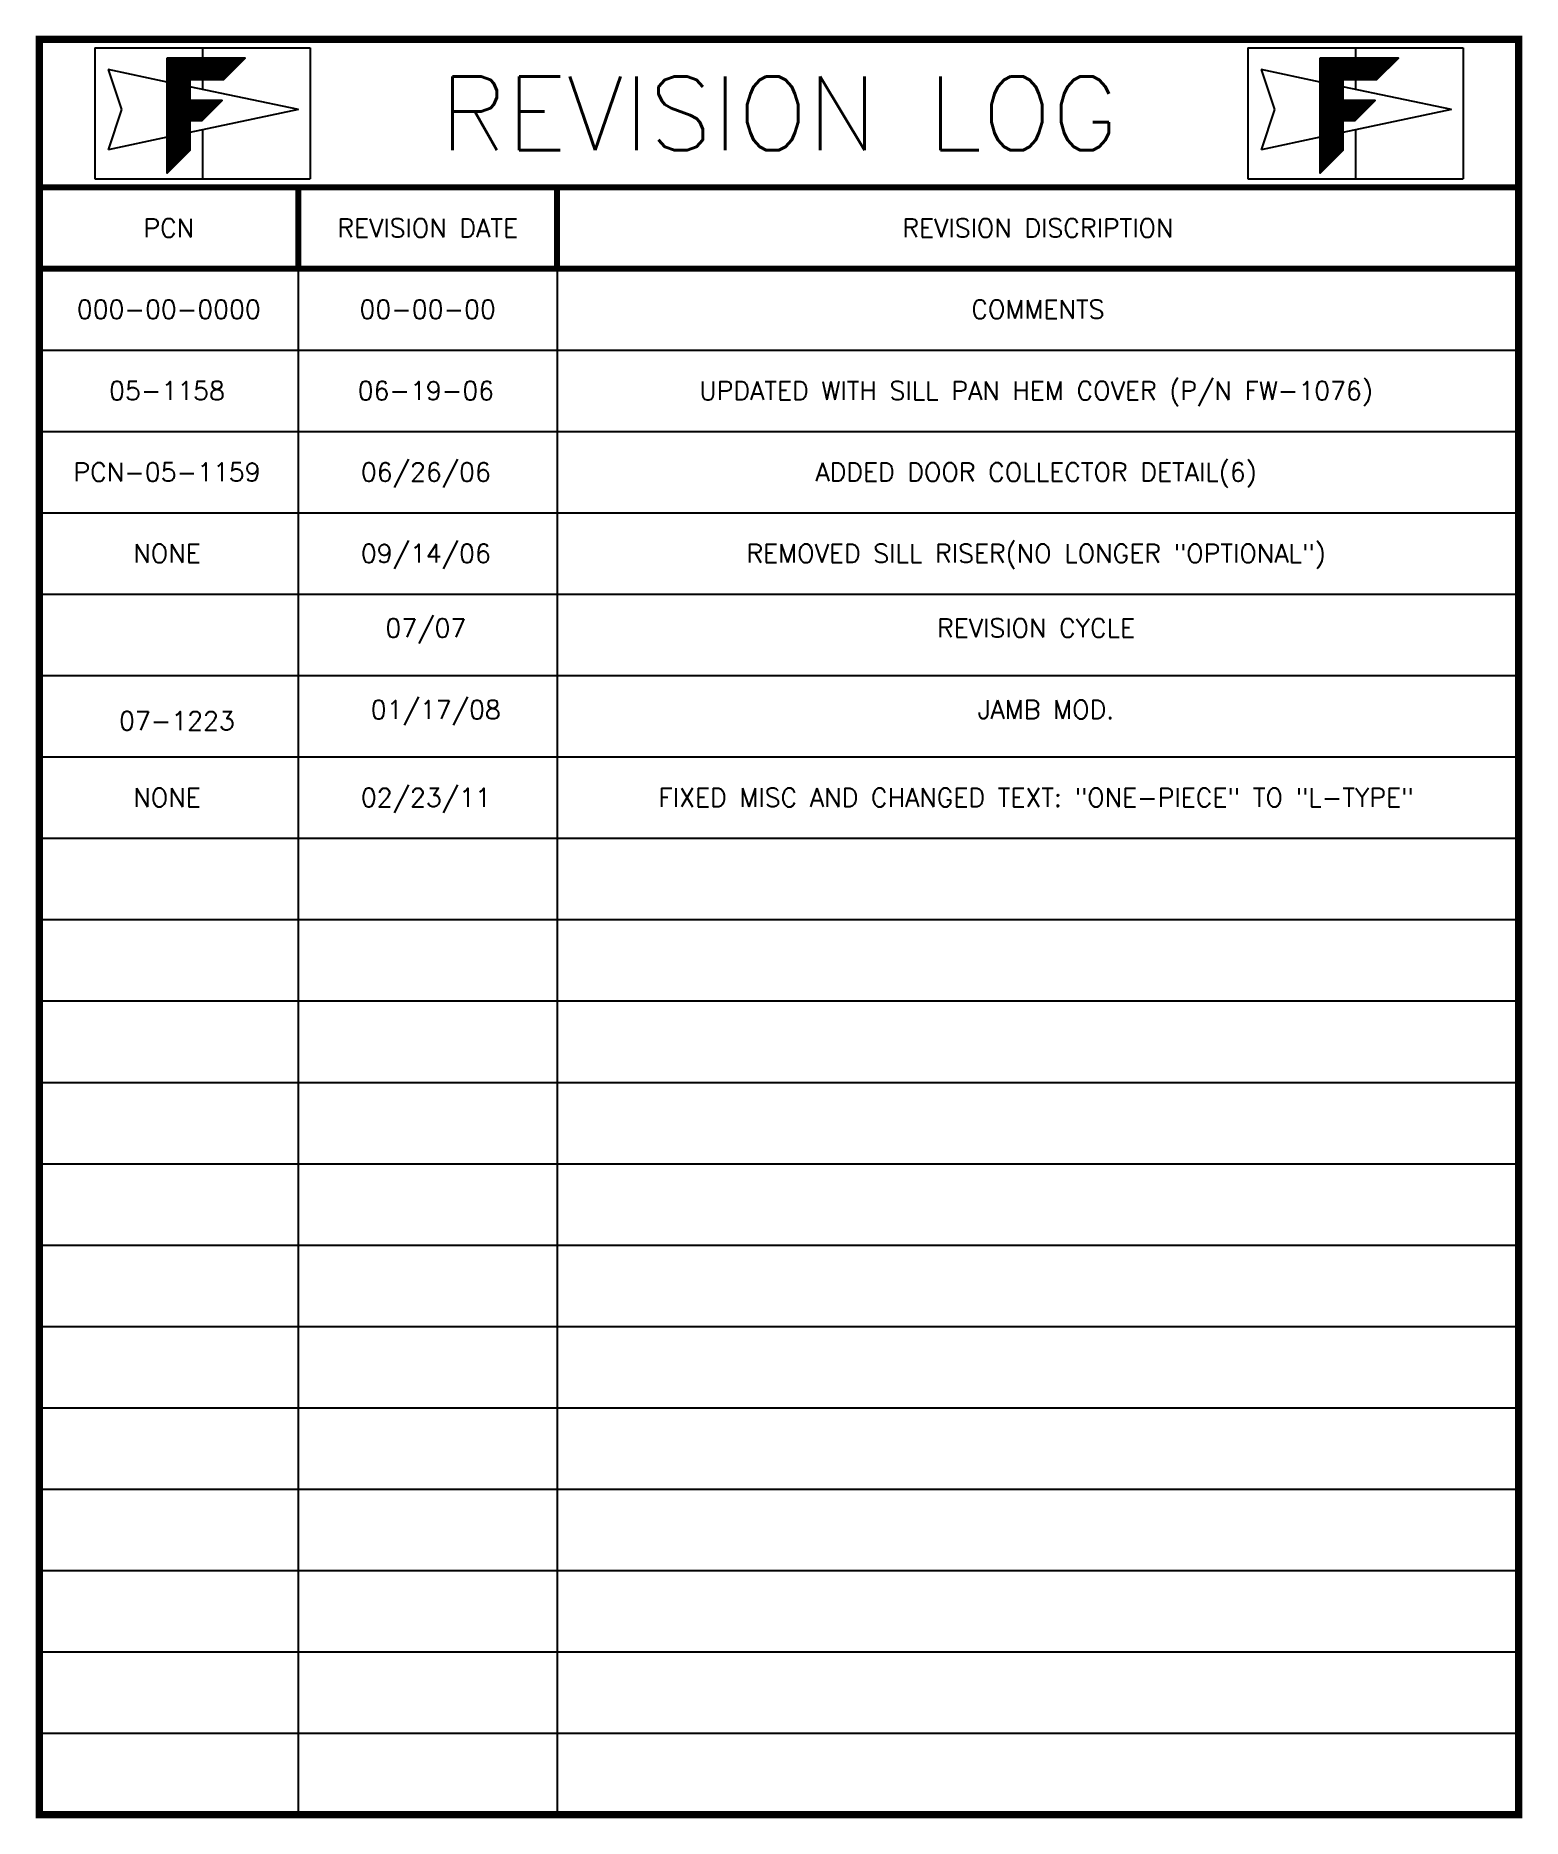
# Model space of a CAD drawing. Extents: x -31.7 to 55.9, y -31.6 to 29.
# Drawn here: x 35.82 to 55.92, y 3.75 to 27.85 of the extents above; entities that cross this region are included whole.
import ezdxf
from ezdxf.enums import TextEntityAlignment as Align

# ---------------------------------------------------------------- set-up
doc = ezdxf.new("R2010")
doc.units = 0
doc.header["$LTSCALE"] = 0.25
doc.header["$MEASUREMENT"] = 0
doc.layers.get('0').update_dxf_attribs({"linetype": 'CONTINUOUS'})
doc.layers.add('REVISION LOG', color=7, linetype='CONTINUOUS')
doc.styles.get("Standard").update_dxf_attribs({"font": 'simplex.shx'})

msp = doc.modelspace()

# ---------------------------------------------------------------- texts
at = {"layer": 'REVISION LOG'}
for s, p in [('05-1158', (37.59491, 23.05305)), ('06-19-06', (41.09491, 23.05305)), ('UPDATED WITH SILL PAN HEM COVER (P/N FW-1076)', (49.34491, 23.05305)), ('PCN-05-1159', (37.59491, 21.95305)), ('06/26/06', (41.09491, 21.95305)), ('ADDED DOOR COLLECTOR DETAIL(6)', (49.34491, 21.95305)), ('NONE', (37.59491, 20.85305)), ('09/14/06', (41.09491, 20.85305)), ('REMOVED SILL RISER(NO LONGER "OPTIONAL")', (49.34491, 20.85305)), ('07/07', (41.09491, 19.84436)), ('REVISION CYCLE', (49.34491, 19.84436)), ('01/17/08', (41.22866, 18.74068)), ('JAMB MOD.', (49.47866, 18.74234)), ('07-1223', (37.72866, 18.59051)), ('NONE', (37.59491, 17.55305)), ('02/23/11', (41.09491, 17.55305)), ('FIXED MISC AND CHANGED TEXT: "ONE-PIECE" TO "L-TYPE"', (49.34491, 17.55305))]:
    msp.add_text(s, height=0.25, dxfattribs=at).set_placement(p, align=Align.MIDDLE_CENTER)

# ---------------------------------------------------------------- blocks, each defined once
blk = doc.blocks.new('*X10')
at = {"color": 0}
for p, q in [((7.2329, 10.2346), (7.4628, 10.4645)), ((7.2329, 10.2452), (7.4522, 10.4645)), ((7.2329, 10.2558), (7.4416, 10.4645)), ((7.2329, 10.2664), (7.431, 10.4645)), ((7.2329, 10.277), (7.4204, 10.4645)), ((7.2329, 10.2876), (7.4098, 10.4645)), ((7.2329, 10.2982), (7.3992, 10.4645)), ((7.2329, 10.3089), (7.3886, 10.4645)), ((7.2329, 10.3195), (7.378, 10.4645)), ((7.2329, 10.3301), (7.3674, 10.4645)), ((7.2329, 10.3407), (7.3568, 10.4645)), ((7.2329, 10.3513), (7.3462, 10.4645)), ((7.2329, 10.3619), (7.3356, 10.4645)), ((7.2329, 10.3725), (7.325, 10.4645)), ((7.2329, 10.3831), (7.3143, 10.4645)), ((7.2329, 10.3937), (7.3037, 10.4645)), ((7.2329, 10.4043), (7.2931, 10.4645)), ((7.2329, 10.4149), (7.2825, 10.4645)), ((7.2329, 10.4255), (7.2719, 10.4645)), ((7.2329, 10.4361), (7.2613, 10.4645)), ((7.2329, 10.4467), (7.2507, 10.4645)), ((7.2329, 10.4573), (7.2401, 10.4645)), ((7.3549, 10.3369), (7.2329, 10.4589)), ((7.3549, 10.3263), (7.2329, 10.4483)), ((7.3549, 10.3157), (7.2329, 10.4377)), ((7.3549, 10.3051), (7.2329, 10.4271)), ((7.3549, 10.2945), (7.2329, 10.4164)), ((7.3549, 10.3475), (7.2379, 10.4645)), ((7.3646, 10.3484), (7.2485, 10.4645)), ((7.3752, 10.3484), (7.2591, 10.4645)), ((7.3858, 10.3484), (7.2697, 10.4645)), ((7.3965, 10.3484), (7.2803, 10.4645)), ((7.4071, 10.3484), (7.2909, 10.4645)), ((7.4177, 10.3484), (7.3015, 10.4645)), ((7.4283, 10.3484), (7.3122, 10.4645)), ((7.4389, 10.3484), (7.3228, 10.4645)), ((7.4495, 10.3484), (7.3334, 10.4645)), ((7.4601, 10.3484), (7.344, 10.4645)), ((7.4707, 10.3484), (7.3546, 10.4645)), ((7.3573, 10.3484), (7.4734, 10.4645)), ((7.4813, 10.3484), (7.3652, 10.4645)), ((7.3679, 10.3484), (7.4841, 10.4645)), ((7.4919, 10.3484), (7.3758, 10.4645)), ((7.3785, 10.3484), (7.4947, 10.4645)), ((7.5025, 10.3484), (7.3864, 10.4645)), ((7.3892, 10.3484), (7.5053, 10.4645)), ((7.5131, 10.3484), (7.397, 10.4645)), ((7.3998, 10.3484), (7.5159, 10.4645)), ((7.5237, 10.3484), (7.4076, 10.4645)), ((7.4104, 10.3484), (7.5265, 10.4645)), ((7.5343, 10.3484), (7.4182, 10.4645)), ((7.421, 10.3484), (7.5371, 10.4645)), ((7.5422, 10.3511), (7.4288, 10.4645)), ((7.4316, 10.3484), (7.5477, 10.4645)), ((7.5476, 10.3564), (7.4394, 10.4645)), ((7.4422, 10.3484), (7.5583, 10.4645)), ((7.5529, 10.3617), (7.45, 10.4645)), ((7.4528, 10.3484), (7.5689, 10.4645)), ((7.5582, 10.367), (7.4606, 10.4645)), ((7.4634, 10.3484), (7.5795, 10.4645)), ((7.5635, 10.3723), (7.4713, 10.4645)), ((7.474, 10.3484), (7.5901, 10.4645)), ((7.5688, 10.3776), (7.4819, 10.4645)), ((7.4846, 10.3484), (7.6007, 10.4645)), ((7.5741, 10.3829), (7.4925, 10.4645)), ((7.4952, 10.3484), (7.6113, 10.4645)), ((7.5794, 10.3882), (7.5031, 10.4645)), ((7.5058, 10.3484), (7.6219, 10.4645)), ((7.5847, 10.3935), (7.5137, 10.4645)), ((7.5164, 10.3484), (7.6325, 10.4645)), ((7.59, 10.3988), (7.5243, 10.4645)), ((7.527, 10.3484), (7.6432, 10.4645)), ((7.5953, 10.4041), (7.5349, 10.4645)), ((7.5376, 10.3484), (7.6538, 10.4645)), ((7.6006, 10.4094), (7.5455, 10.4645)), ((7.6059, 10.4147), (7.5561, 10.4645)), ((7.6112, 10.42), (7.5667, 10.4645)), ((7.6165, 10.4253), (7.5773, 10.4645)), ((7.6218, 10.4306), (7.5879, 10.4645)), ((7.6271, 10.4359), (7.5985, 10.4645)), ((7.6324, 10.4412), (7.6091, 10.4645)), ((7.6377, 10.4465), (7.6197, 10.4645)), ((7.643, 10.4519), (7.6304, 10.4645)), ((7.6483, 10.4572), (7.641, 10.4645)), ((7.6536, 10.4625), (7.6516, 10.4645)), ((7.3549, 10.2839), (7.2329, 10.4058)), ((7.3549, 10.2733), (7.2329, 10.3952)), ((7.3549, 10.2627), (7.2329, 10.3846)), ((7.3549, 10.2521), (7.2329, 10.374)), ((7.3549, 10.2415), (7.2329, 10.3634)), ((7.4404, 10.1454), (7.2329, 10.3528)), ((7.2329, 10.224), (7.3549, 10.3459)), ((7.4351, 10.1401), (7.2329, 10.3422)), ((7.2329, 10.2134), (7.3549, 10.3353)), ((7.4298, 10.1348), (7.2329, 10.3316)), ((7.2329, 10.2028), (7.3549, 10.3247)), ((7.4245, 10.1295), (7.2329, 10.321)), ((7.2329, 10.1922), (7.3549, 10.3141)), ((7.4159, 10.1274), (7.2329, 10.3104)), ((7.2329, 10.1816), (7.3549, 10.3035)), ((7.4053, 10.1274), (7.2329, 10.2998)), ((7.2329, 10.171), (7.3549, 10.2929)), ((7.3947, 10.1274), (7.2329, 10.2892)), ((7.2329, 10.1604), (7.3549, 10.2823)), ((7.3841, 10.1274), (7.2329, 10.2786)), ((7.2329, 10.1498), (7.3549, 10.2717)), ((7.3735, 10.1274), (7.2329, 10.268)), ((7.2329, 10.1391), (7.3549, 10.2611)), ((7.3629, 10.1274), (7.2329, 10.2574)), ((7.2329, 10.1285), (7.3549, 10.2505)), ((7.3549, 10.1248), (7.2329, 10.2467)), ((7.2329, 10.1179), (7.3549, 10.2399)), ((7.3549, 10.1142), (7.2329, 10.2361)), ((7.2329, 10.0119), (7.4571, 10.236)), ((7.2329, 10.0225), (7.4465, 10.236)), ((7.2329, 10.0331), (7.4359, 10.236)), ((7.2329, 10.0437), (7.4253, 10.236)), ((7.2329, 10.0543), (7.4147, 10.236)), ((7.2329, 10.0649), (7.4041, 10.236)), ((7.2329, 10.0755), (7.3935, 10.236)), ((7.2329, 10.0861), (7.3828, 10.236)), ((7.2329, 10.0967), (7.3722, 10.236)), ((7.2329, 10.1073), (7.3616, 10.236)), ((7.3549, 10.1036), (7.2329, 10.2255)), ((7.3591, 10.1274), (7.4677, 10.236)), ((7.4457, 10.1507), (7.3603, 10.236)), ((7.3697, 10.1274), (7.4783, 10.236)), ((7.451, 10.156), (7.3709, 10.236)), ((7.3803, 10.1274), (7.4889, 10.236)), ((7.4563, 10.1613), (7.3815, 10.236)), ((7.3909, 10.1274), (7.4995, 10.236)), ((7.4616, 10.1666), (7.3921, 10.236)), ((7.4015, 10.1274), (7.5101, 10.236)), ((7.4669, 10.1719), (7.4028, 10.236)), ((7.4121, 10.1274), (7.5207, 10.236)), ((7.4722, 10.1772), (7.4134, 10.236)), ((7.4775, 10.1825), (7.424, 10.236)), ((7.4828, 10.1878), (7.4346, 10.236)), ((7.4881, 10.1931), (7.4452, 10.236)), ((7.4934, 10.1984), (7.4558, 10.236)), ((7.4987, 10.2037), (7.4664, 10.236)), ((7.504, 10.209), (7.477, 10.236)), ((7.5093, 10.2143), (7.4876, 10.236)), ((7.5146, 10.2196), (7.4982, 10.236)), ((7.5199, 10.2249), (7.5088, 10.236)), ((7.5252, 10.2302), (7.5194, 10.236)), ((7.5305, 10.2355), (7.53, 10.236)), ((7.3549, 10.093), (7.2329, 10.2149)), ((7.3549, 10.0824), (7.2329, 10.2043)), ((7.3549, 10.0718), (7.2329, 10.1937)), ((7.3549, 10.0612), (7.2329, 10.1831)), ((7.3549, 10.0506), (7.2329, 10.1725)), ((7.3549, 10.0399), (7.2329, 10.1619)), ((7.3549, 10.0293), (7.2329, 10.1513)), ((7.3549, 10.0187), (7.2329, 10.1407)), ((7.3549, 10.0081), (7.2329, 10.1301)), ((7.2329, 10.0013), (7.3549, 10.1232)), ((7.3549, 9.9975), (7.2329, 10.1195)), ((7.2329, 9.9907), (7.3549, 10.1126)), ((7.3549, 9.9869), (7.2329, 10.1089)), ((7.2329, 9.98), (7.3549, 10.102)), ((7.3549, 9.9763), (7.2329, 10.0983)), ((7.2329, 9.9694), (7.3549, 10.0914)), ((7.3549, 9.9657), (7.2329, 10.0876)), ((7.2329, 9.9588), (7.3549, 10.0808)), ((7.3501, 9.9599), (7.2329, 10.077)), ((7.2329, 9.9482), (7.3549, 10.0702)), ((7.3448, 9.9546), (7.2329, 10.0664)), ((7.2329, 9.9376), (7.3549, 10.0596)), ((7.3395, 9.9493), (7.2329, 10.0558)), ((7.2329, 9.927), (7.3549, 10.049)), ((7.3342, 9.944), (7.2329, 10.0452)), ((7.2329, 9.9164), (7.3549, 10.0383)), ((7.3289, 9.9387), (7.2329, 10.0346)), ((7.2329, 9.9058), (7.3549, 10.0277)), ((7.3236, 9.9334), (7.2329, 10.024)), ((7.2329, 9.8952), (7.3549, 10.0171)), ((7.3183, 9.9281), (7.2329, 10.0134)), ((7.2329, 9.8846), (7.3549, 10.0065)), ((7.313, 9.9228), (7.2329, 10.0028)), ((7.2329, 9.874), (7.3549, 9.9959)), ((7.3077, 9.9175), (7.2329, 9.9922)), ((7.2329, 9.8634), (7.3549, 9.9853)), ((7.3024, 9.9122), (7.2329, 9.9816)), ((7.2329, 9.8528), (7.3549, 9.9747)), ((7.2971, 9.9069), (7.2329, 9.971)), ((7.2918, 9.9015), (7.2329, 9.9604)), ((7.2865, 9.8962), (7.2329, 9.9498)), ((7.2811, 9.8909), (7.2329, 9.9392)), ((7.2758, 9.8856), (7.2329, 9.9285)), ((7.2705, 9.8803), (7.2329, 9.9179)), ((7.2652, 9.875), (7.2329, 9.9073)), ((7.2599, 9.8697), (7.2329, 9.8967)), ((7.2546, 9.8644), (7.2329, 9.8861)), ((7.2493, 9.8591), (7.2329, 9.8755)), ((7.244, 9.8538), (7.2329, 9.8649)), ((7.2387, 9.8485), (7.2329, 9.8543)), ((7.2334, 9.8432), (7.2329, 9.8437))]:
    blk.add_line(p, q, dxfattribs=at)
blk = doc.blocks.new('Revision Log')
at = {"layer": 'REVISION LOG', "color": 151}
for p, q in [((0.6875, -0.0287), (1.4153, -0.0287)), ((0.6875, -0.0287), (0.6875, -0.4713)), ((1.0514, -0.0287), (1.0514, -0.0633)), ((1.4153, -0.0287), (1.4153, -0.4713)), ((4.5847, -0.0287), (5.3125, -0.0287)), ((4.5847, -0.0287), (4.5847, -0.4713)), ((4.9486, -0.0287), (4.9486, -0.0633)), ((5.3125, -0.0287), (5.3125, -0.4713)), ((1.0514, -0.1359), (1.0514, -0.1693)), ((4.9486, -0.1359), (4.9486, -0.1693)), ((1.0514, -0.3057), (1.0514, -0.4713)), ((4.9486, -0.3057), (4.9486, -0.4713)), ((0.6875, -0.4713), (1.4153, -0.4713)), ((4.5847, -0.4713), (5.3125, -0.4713))]:
    blk.add_line(p, q, dxfattribs=at)
at = {"layer": 'REVISION LOG', "color": 1}
for p, q in [((0.9319, -0.1442), (0.7322, -0.1023)), ((0.7322, -0.1023), (0.7772, -0.2375)), ((4.8292, -0.1442), (4.6294, -0.1023)), ((4.6294, -0.1023), (4.6744, -0.2375)), ((1.3755, -0.2375), (1.0082, -0.1603)), ((5.2728, -0.2375), (4.9054, -0.1603)), ((0.7772, -0.2375), (0.7322, -0.3729)), ((1.3755, -0.2375), (1.0082, -0.3148)), ((4.6744, -0.2375), (4.6294, -0.3729)), ((5.2728, -0.2375), (4.9054, -0.3148)), ((0.9319, -0.3308), (0.7322, -0.3729)), ((4.8292, -0.3308), (4.6294, -0.3729))]:
    blk.add_line(p, q, dxfattribs=at)
at = {"layer": 'REVISION LOG'}
for p, q in [((2.25, -0.5), (2.25, -6)), ((1.375, -0.775), (1.375, -6)), ((0.5, -1.05), (5.5, -1.05)), ((0.5, -1.325), (5.5, -1.325)), ((0.5, -1.6), (5.5, -1.6)), ((0.5, -1.875), (5.5, -1.875)), ((0.5, -2.15), (5.5, -2.15)), ((0.5, -2.425), (5.5, -2.425)), ((0.5, -2.7), (5.5, -2.7)), ((0.5, -2.975), (5.5, -2.975)), ((0.5, -3.25), (5.5, -3.25)), ((0.5, -3.525), (5.5, -3.525)), ((0.5, -3.8), (5.5, -3.8)), ((0.5, -4.075), (5.5, -4.075)), ((0.5, -4.35), (5.5, -4.35)), ((0.5, -4.625), (5.5, -4.625)), ((0.5, -4.9), (5.5, -4.9)), ((0.5, -5.175), (5.5, -5.175)), ((0.5, -5.45), (5.5, -5.45)), ((0.5, -5.725), (5.5, -5.725))]:
    blk.add_line(p, q, dxfattribs=at)
at = {"layer": 'REVISION LOG', "const_width": 0.025}
blk.add_lwpolyline([(5.5, -6), (5.5, 0), (0.5, 0), (0.5, -6), (5.5, -6), (5.5, -6)], close=True, dxfattribs=at)
at = {"layer": 'REVISION LOG', "color": 151}
for points in [[(1.0082, -0.3757), (1.0082, -0.274), (1.0504, -0.274), (1.0082, -0.274), (1.0082, -0.3757), (0.9319, -0.4519), (0.9319, -0.0633), (1.1962, -0.0633), (1.1236, -0.1359), (1.0082, -0.1359), (1.0082, -0.2061), (1.1182, -0.2061), (1.0082, -0.2061), (1.0082, -0.1359), (1.1236, -0.1359), (1.1962, -0.0633), (0.9319, -0.0633), (0.9319, -0.4519), (1.0082, -0.3757), (1.0082, -0.274), (1.0504, -0.274), (1.1182, -0.2061), (1.0082, -0.2061), (1.0082, -0.1359), (1.1236, -0.1359), (1.1962, -0.0633), (0.9319, -0.0633), (0.9319, -0.4519)], [(4.9054, -0.3757), (4.9054, -0.274), (4.9476, -0.274), (4.9054, -0.274), (4.9054, -0.3757), (4.8292, -0.4519), (4.8292, -0.0633), (5.0934, -0.0633), (5.0208, -0.1359), (4.9054, -0.1359), (4.9054, -0.2061), (5.0155, -0.2061), (4.9054, -0.2061), (4.9054, -0.1359), (5.0208, -0.1359), (5.0934, -0.0633), (4.8292, -0.0633), (4.8292, -0.4519), (4.9054, -0.3757), (4.9054, -0.274), (4.9476, -0.274), (5.0155, -0.2061), (4.9054, -0.2061), (4.9054, -0.1359), (5.0208, -0.1359), (5.0934, -0.0633), (4.8292, -0.0633), (4.8292, -0.4519)]]:
    blk.add_lwpolyline(points, close=True, dxfattribs=at)
at = {"layer": 'REVISION LOG', "const_width": 0.02}
for points in [[(0.5, -0.5), (5.5, -0.5)], [(1.375, -0.5), (1.375, -0.775)], [(2.25, -0.5), (2.25, -0.775)], [(0.5, -0.775), (5.5, -0.775)]]:
    blk.add_lwpolyline(points, dxfattribs=at)
at = {"layer": 'REVISION LOG', "color": 151, "xscale": 0.625, "yscale": 0.625, "zscale": 0.625}
for p in [(-3.5886, -6.6036), (0.3086, -6.6036)]:
    blk.add_blockref('*X10', p, dxfattribs=at)
at = {"layer": 'REVISION LOG'}
for s, height, p in [('REVISION LOG', 0.25, (3, -0.25)), ('PCN', 0.0625, (0.9375, -0.6375)), ('REVISION DATE', 0.0625, (1.8125, -0.6375)), ('REVISION DISCRIPTION', 0.0625, (3.875, -0.6375)), ('000-00-0000', 0.0625, (0.9375, -0.9125)), ('00-00-00', 0.0625, (1.8125, -0.9125)), ('COMMENTS', 0.0625, (3.875, -0.9125))]:
    blk.add_text(s, height=height, dxfattribs=at).set_placement(p, align=Align.MIDDLE_CENTER)

# ---------------------------------------------------------------- block references
at = {"xscale": 4, "yscale": 4, "zscale": 4}
msp.add_blockref('Revision Log', (33.8691, 27.80252), dxfattribs=at)

msp.set_redraw_order([(e.dxf.handle, doc.entitydb.next_handle()) for e in msp.query("TEXT MTEXT ATTDEF DIMENSION ARC_DIMENSION")])  # texts and dimensions are drawn at this point

doc.saveas('drawing.dxf')
